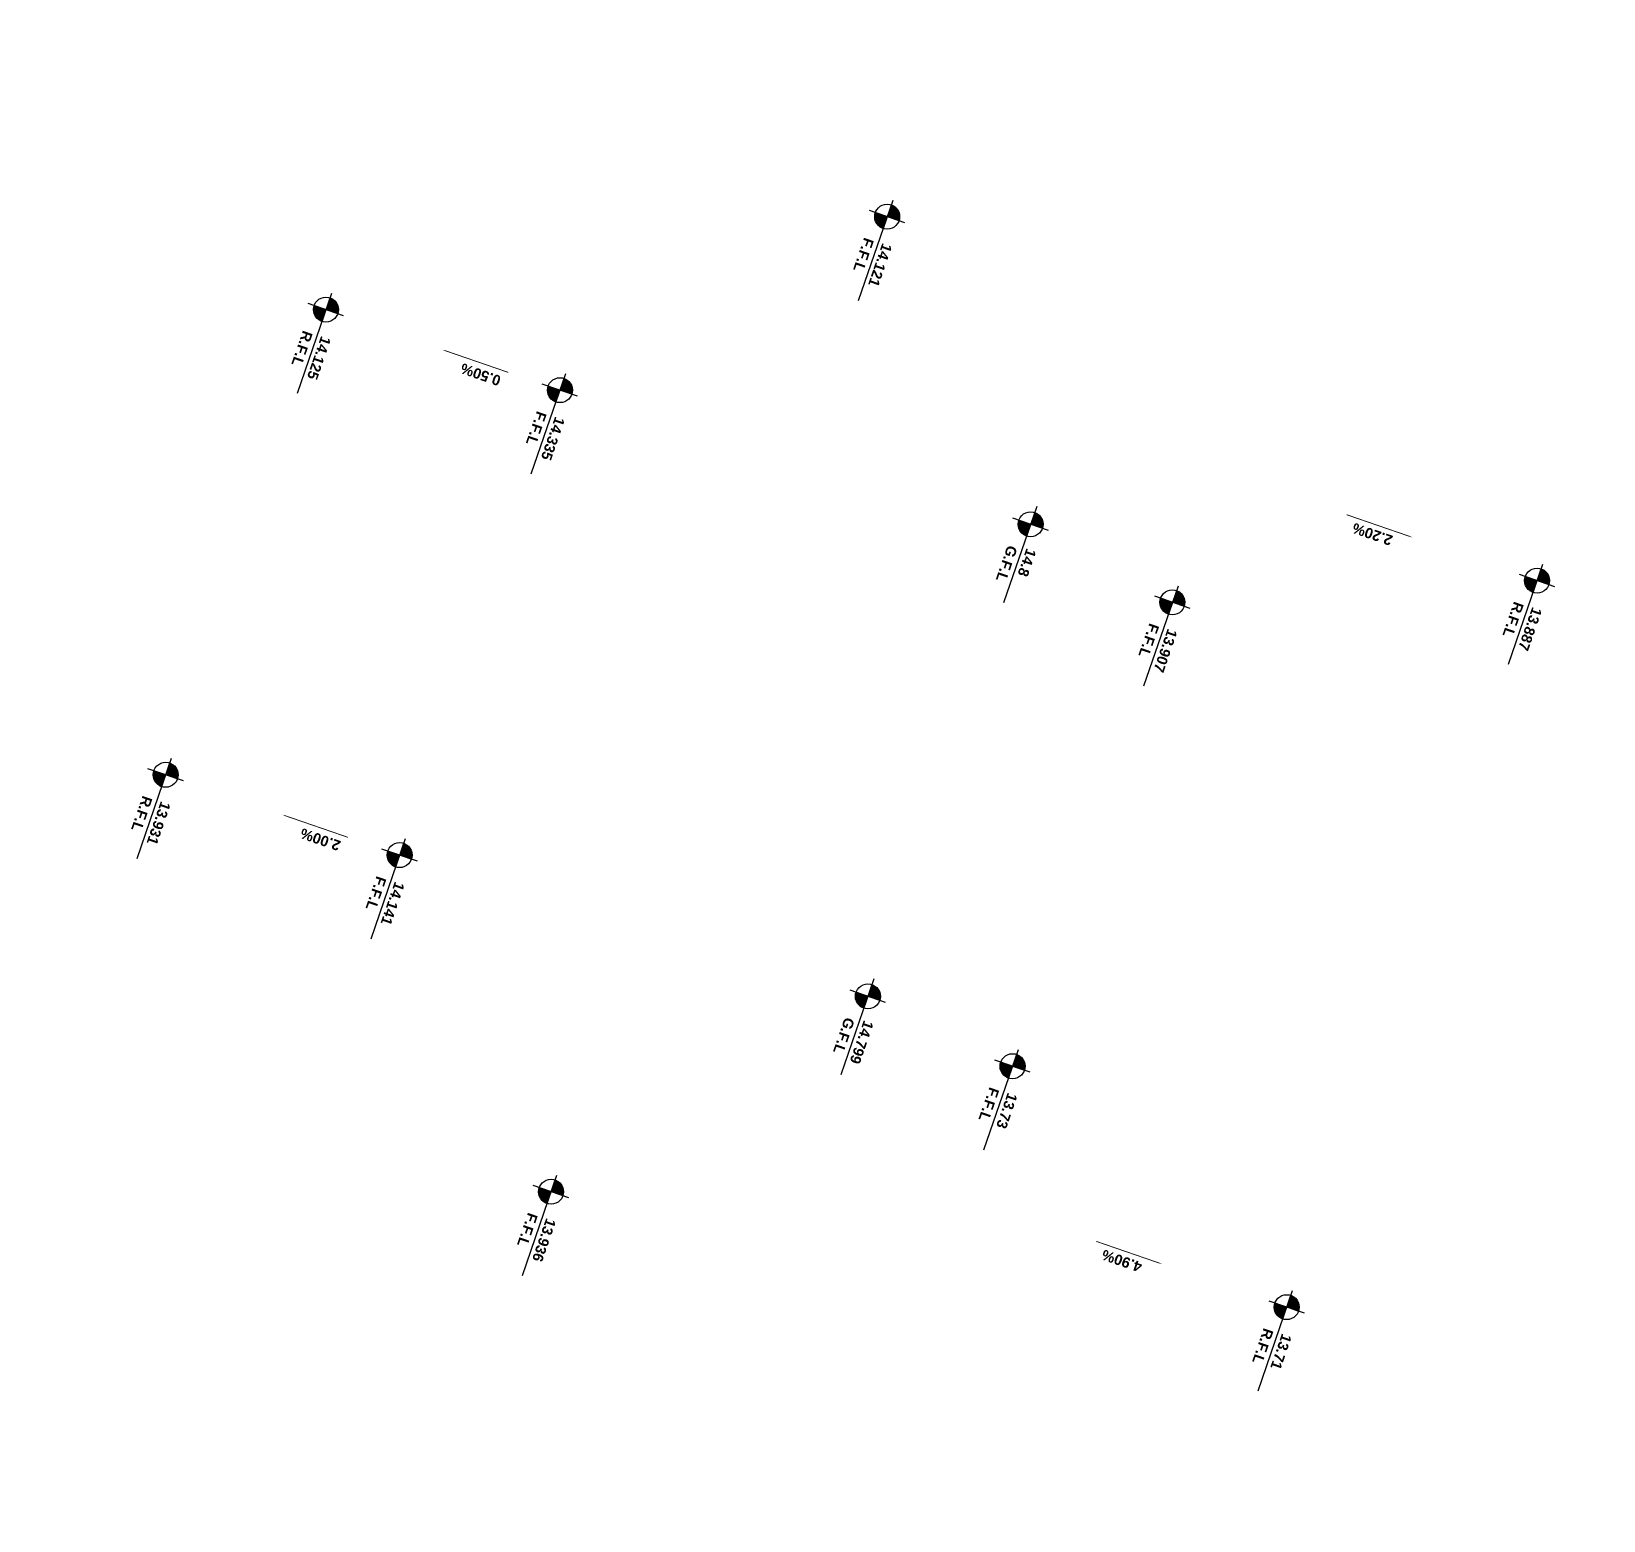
# Model space of a CAD drawing. Extents: x 406735 to 407516, y 2905844 to 2906372.
# Drawn here: x 407462.76 to 407500.53, y 2905843.65 to 2905879.44 of the extents above; entities that cross this region are included whole.
import ezdxf
from ezdxf.enums import TextEntityAlignment as Align

# ---------------------------------------------------------------- set-up
doc = ezdxf.new("R2010")
doc.units = 0
doc.layers.add('L-ANNO-TEXT', color=50, linetype='Continuous')
doc.styles.add('DIM-2_$0$DIM&GRADING 44$0$EN-SB', font='swissb.ttf')
pattern_1 = [(270, (-3.31968, 29.894354), (0.01875, -2e-18), [])]
pattern_2 = [(270, (0.026651, 21.780626), (0.01875, -2e-18), [])]
pattern_3 = [(270, (-1e-10, 6.205626), (0.01875, -2e-18), [])]
pattern_4 = [(270, (-1e-10, 0.259592), (0.01875, -2e-18), [])]
pattern_5 = [(270, (-0.635805, 17.94926), (0.01875, -2e-18), [])]
pattern_6 = [(270, (-6.5045, 12.280626), (0.01875, -2e-18), [])]
pattern_7 = [(270, (3.32916, 29.89706), (0.01875, -2e-18), [])]
pattern_8 = [(270, (6e-11, 21.780626), (0.01875, -2e-18), [])]
pattern_9 = [(270, (2e-10, 6.205626), (0.01875, -2e-18), [])]
pattern_10 = [(270, (0.005725, 0.261545), (0.01875, -2e-18), [])]
pattern_11 = [(270, (-0.455315, 17.94926), (0.01875, -2e-18), [])]
pattern_12 = [(270, (6.464685, 12.280626), (0.01875, -2e-18), [])]

# ---------------------------------------------------------------- blocks, each defined once
blk = doc.blocks.new('*U67')
h = blk.add_hatch()
h.set_pattern_fill('ANSI31', color=256, scale=0.15, angle=225, style=0)
h.set_pattern_definition(pattern_1)
edge = h.paths.add_edge_path()
edge.add_line((-3.62, 29.894), (-3.32, 29.894))
edge.add_line((-3.32, 29.894), (-3.32, 30.194))
edge.add_ellipse((-3.32, 29.894), major_axis=(-0.212, -0.212), ratio=1, start_angle=225, end_angle=315)
h = blk.add_hatch()
h.set_pattern_fill('ANSI31', color=256, scale=0.15, angle=225, style=0)
h.set_pattern_definition(pattern_1)
edge = h.paths.add_edge_path()
edge.add_ellipse((-3.32, 29.894), major_axis=(-0.212, -0.212), ratio=1, start_angle=45, end_angle=135)
edge.add_line((-3.02, 29.894), (-3.32, 29.894))
edge.add_line((-3.32, 29.894), (-3.32, 29.594))
h = blk.add_hatch()
h.set_pattern_fill('ANSI31', color=256, scale=0.15, angle=225, style=0)
h.set_pattern_definition(pattern_2)
edge = h.paths.add_edge_path()
edge.add_line((-0.273, 21.781), (0.027, 21.781))
edge.add_line((0.027, 21.781), (0.027, 22.081))
edge.add_ellipse((0.027, 21.781), major_axis=(-0.212, -0.212), ratio=1, start_angle=225, end_angle=315)
h = blk.add_hatch()
h.set_pattern_fill('ANSI31', color=256, scale=0.15, angle=225, style=0)
h.set_pattern_definition(pattern_2)
edge = h.paths.add_edge_path()
edge.add_ellipse((0.027, 21.781), major_axis=(-0.212, -0.212), ratio=1, start_angle=45, end_angle=135)
edge.add_line((0.327, 21.781), (0.027, 21.781))
edge.add_line((0.027, 21.781), (0.027, 21.481))
h = blk.add_hatch()
h.set_pattern_fill('ANSI31', color=256, scale=0.15, angle=225, style=0)
h.set_pattern_definition(pattern_5)
edge = h.paths.add_edge_path()
edge.add_line((-0.936, 17.949), (-0.636, 17.949))
edge.add_line((-0.636, 17.949), (-0.636, 18.249))
edge.add_ellipse((-0.636, 17.949), major_axis=(-0.212, -0.212), ratio=1, start_angle=225, end_angle=315)
h = blk.add_hatch()
h.set_pattern_fill('ANSI31', color=256, scale=0.15, angle=225, style=0)
h.set_pattern_definition(pattern_5)
edge = h.paths.add_edge_path()
edge.add_ellipse((-0.636, 17.949), major_axis=(-0.212, -0.212), ratio=1, start_angle=45, end_angle=135)
edge.add_line((-0.336, 17.949), (-0.636, 17.949))
edge.add_line((-0.636, 17.949), (-0.636, 17.649))
h = blk.add_hatch()
h.set_pattern_fill('ANSI31', color=256, scale=0.15, angle=225, style=0)
h.set_pattern_definition(pattern_6)
edge = h.paths.add_edge_path()
edge.add_line((-6.805, 12.281), (-6.505, 12.281))
edge.add_line((-6.505, 12.281), (-6.505, 12.581))
edge.add_ellipse((-6.505, 12.281), major_axis=(-0.212, -0.212), ratio=1, start_angle=225, end_angle=315)
h = blk.add_hatch()
h.set_pattern_fill('ANSI31', color=256, scale=0.15, angle=225, style=0)
h.set_pattern_definition(pattern_6)
edge = h.paths.add_edge_path()
edge.add_ellipse((-6.505, 12.281), major_axis=(-0.212, -0.212), ratio=1, start_angle=45, end_angle=135)
edge.add_line((-6.205, 12.281), (-6.505, 12.281))
edge.add_line((-6.505, 12.281), (-6.505, 11.981))
h = blk.add_hatch()
h.set_pattern_fill('ANSI31', color=256, scale=0.15, angle=225, style=0)
h.set_pattern_definition(pattern_3)
edge = h.paths.add_edge_path()
edge.add_line((-0.3, 6.206), (0, 6.206))
edge.add_line((0, 6.206), (0, 6.506))
edge.add_ellipse((0, 6.206), major_axis=(-0.212, -0.212), ratio=1, start_angle=225, end_angle=315)
h = blk.add_hatch()
h.set_pattern_fill('ANSI31', color=256, scale=0.15, angle=225, style=0)
h.set_pattern_definition(pattern_3)
edge = h.paths.add_edge_path()
edge.add_ellipse((0, 6.206), major_axis=(-0.212, -0.212), ratio=1, start_angle=45, end_angle=135)
edge.add_line((0.3, 6.206), (0, 6.206))
edge.add_line((0, 6.206), (0, 5.906))
h = blk.add_hatch()
h.set_pattern_fill('ANSI31', color=256, scale=0.15, angle=225, style=0)
h.set_pattern_definition(pattern_4)
edge = h.paths.add_edge_path()
edge.add_line((-0.3, 0.26), (0, 0.26))
edge.add_line((0, 0.26), (0, 0.56))
edge.add_ellipse((0, 0.26), major_axis=(-0.212, -0.212), ratio=1, start_angle=225, end_angle=315)
h = blk.add_hatch()
h.set_pattern_fill('ANSI31', color=256, scale=0.15, angle=225, style=0)
h.set_pattern_definition(pattern_4)
edge = h.paths.add_edge_path()
edge.add_ellipse((0, 0.26), major_axis=(-0.212, -0.212), ratio=1, start_angle=45, end_angle=135)
edge.add_line((0.3, 0.26), (0, 0.26))
edge.add_line((0, 0.26), (0, -0.04))
for p, q in [((-3.32, 30.344, 0), (-3.32, 29.444, 0)), ((-3.732, 29.894, 0), (-1.185, 29.894, 0)), ((0.027, 22.231, 0), (0.027, 21.331, 0)), ((-0.386, 21.781, 0), (2.162, 21.781, 0)), ((-0.636, 18.399, 0), (-0.636, 17.499, 0)), ((-1.086, 17.949, 0), (1.359, 17.949, 0)), ((-6.505, 12.731, 0), (-6.505, 11.831, 0)), ((-6.917, 12.281, 0), (-4.369, 12.281, 0)), ((0, 6.656, 0), (0, 5.756, 0)), ((-0.413, 6.206, 0), (2.135, 6.206, 0)), ((0, 0.71, 0), (0, -0.19, 0)), ((-0.413, 0.26, 0), (2.135, 0.26, 0))]:
    blk.add_line(p, q)
at = {"elevation": 0}
for points in [[(-3.328, 25.054, 0.02, 0.02, 0), (-3.328, 26.341, 0.1, 0, 0), (-3.328, 26.725, 0, 0, 0)], [(0, 4.893, 0.02, 0.02, 0), (0, 3.606, 0.1, 0, 0), (0, 3.222, 0, 0, 0)]]:
    blk.add_lwpolyline(points, format="xyseb", dxfattribs=at)
for centre in [(-3.32, 29.894, 0), (0.027, 21.781, 0), (-0.636, 17.949, 0), (-6.505, 12.281, 0), (0, 6.206, 0), (0, 0.26, 0)]:
    blk.add_circle(centre, 0.3)
at = {"layer": 'L-ANNO-TEXT', "char_height": 0.25, "attachment_point": 1, "style": 'DIM-2_$0$DIM&GRADING 44$0$EN-SB'}
for s, insert in [('R.F.L', (-2.681, 29.783)), ('F.F.L', (0.665, 21.67)), ('G.F.L', (0.003, 17.838)), ('F.F.L', (-5.866, 12.17)), ('F.F.L', (0.639, 6.095)), ('R.F.L', (0.639, 0.149))]:
    blk.add_mtext_dynamic_manual_height_columns(s, width=0.67373, gutter_width=12.5, heights=[0], dxfattribs=dict(at, insert=insert))
at = {"layer": 'L-ANNO-TEXT', "style": 'DIM-2_$0$DIM&GRADING 44$0$EN-SB'}
for tag, p in [('L7', (-2.697, 29.991, 0)), ('L6', (0.649, 21.878, 0)), ('SIDE-L', (-5.882, 12.378, 0)), ('L2', (0.622, 6.303, 0)), ('L1', (0.622, 0.357, 0))]:
    blk.add_attdef(tag, p, '', height=0.25, rotation=360, dxfattribs=at)
for tag, p in [('L5', (-3.209, 25.294, 0)), ('L3', (0.142, 3.788, 0))]:
    blk.add_attdef(tag, text='', height=0.25, rotation=270, dxfattribs=at).set_placement(p, align=Align.RIGHT)
at = {"layer": 'L-ANNO-TEXT', "style": 'DIM-2_$0$DIM&GRADING 44$0$EN-SB', "flags": 8}
blk.add_attdef('L4', (-0.075, 18.042, 0), '', height=0.25, rotation=0, dxfattribs=at)
blk = doc.blocks.new('*U60')
h = blk.add_hatch()
h.set_pattern_fill('ANSI31', color=256, scale=0.15, angle=225, style=0)
h.set_pattern_definition(pattern_7)
edge = h.paths.add_edge_path()
edge.add_line((3.029, 29.897), (3.329, 29.897))
edge.add_line((3.329, 29.897), (3.329, 30.197))
edge.add_ellipse((3.329, 29.897), major_axis=(-0.212, -0.212), ratio=1, start_angle=225, end_angle=315)
h = blk.add_hatch()
h.set_pattern_fill('ANSI31', color=256, scale=0.15, angle=225, style=0)
h.set_pattern_definition(pattern_7)
edge = h.paths.add_edge_path()
edge.add_ellipse((3.329, 29.897), major_axis=(-0.212, -0.212), ratio=1, start_angle=45, end_angle=135)
edge.add_line((3.629, 29.897), (3.329, 29.897))
edge.add_line((3.329, 29.897), (3.329, 29.597))
h = blk.add_hatch()
h.set_pattern_fill('ANSI31', color=256, scale=0.15, angle=225, style=0)
h.set_pattern_definition(pattern_8)
edge = h.paths.add_edge_path()
edge.add_line((-0.3, 21.781), (0, 21.781))
edge.add_line((0, 21.781), (0, 22.081))
edge.add_ellipse((0, 21.781), major_axis=(-0.212, -0.212), ratio=1, start_angle=225, end_angle=315)
h = blk.add_hatch()
h.set_pattern_fill('ANSI31', color=256, scale=0.15, angle=225, style=0)
h.set_pattern_definition(pattern_8)
edge = h.paths.add_edge_path()
edge.add_ellipse((0, 21.781), major_axis=(-0.212, -0.212), ratio=1, start_angle=45, end_angle=135)
edge.add_line((0.3, 21.781), (0, 21.781))
edge.add_line((0, 21.781), (0, 21.481))
h = blk.add_hatch()
h.set_pattern_fill('ANSI31', color=256, scale=0.15, angle=225, style=0)
h.set_pattern_definition(pattern_11)
edge = h.paths.add_edge_path()
edge.add_line((-0.755, 17.949), (-0.455, 17.949))
edge.add_line((-0.455, 17.949), (-0.455, 18.249))
edge.add_ellipse((-0.455, 17.949), major_axis=(-0.212, -0.212), ratio=1, start_angle=225, end_angle=315)
h = blk.add_hatch()
h.set_pattern_fill('ANSI31', color=256, scale=0.15, angle=225, style=0)
h.set_pattern_definition(pattern_11)
edge = h.paths.add_edge_path()
edge.add_ellipse((-0.455, 17.949), major_axis=(-0.212, -0.212), ratio=1, start_angle=45, end_angle=135)
edge.add_line((-0.155, 17.949), (-0.455, 17.949))
edge.add_line((-0.455, 17.949), (-0.455, 17.649))
h = blk.add_hatch()
h.set_pattern_fill('ANSI31', color=256, scale=0.15, angle=225, style=0)
h.set_pattern_definition(pattern_12)
edge = h.paths.add_edge_path()
edge.add_line((6.165, 12.281), (6.465, 12.281))
edge.add_line((6.465, 12.281), (6.465, 12.581))
edge.add_ellipse((6.465, 12.281), major_axis=(-0.212, -0.212), ratio=1, start_angle=225, end_angle=315)
h = blk.add_hatch()
h.set_pattern_fill('ANSI31', color=256, scale=0.15, angle=225, style=0)
h.set_pattern_definition(pattern_12)
edge = h.paths.add_edge_path()
edge.add_ellipse((6.465, 12.281), major_axis=(-0.212, -0.212), ratio=1, start_angle=45, end_angle=135)
edge.add_line((6.765, 12.281), (6.465, 12.281))
edge.add_line((6.465, 12.281), (6.465, 11.981))
h = blk.add_hatch()
h.set_pattern_fill('ANSI31', color=256, scale=0.15, angle=225, style=0)
h.set_pattern_definition(pattern_9)
edge = h.paths.add_edge_path()
edge.add_line((-0.3, 6.206), (0, 6.206))
edge.add_line((0, 6.206), (0, 6.506))
edge.add_ellipse((0, 6.206), major_axis=(-0.212, -0.212), ratio=1, start_angle=225, end_angle=315)
h = blk.add_hatch()
h.set_pattern_fill('ANSI31', color=256, scale=0.15, angle=225, style=0)
h.set_pattern_definition(pattern_9)
edge = h.paths.add_edge_path()
edge.add_ellipse((0, 6.206), major_axis=(-0.212, -0.212), ratio=1, start_angle=45, end_angle=135)
edge.add_line((0.3, 6.206), (0, 6.206))
edge.add_line((0, 6.206), (0, 5.906))
h = blk.add_hatch()
h.set_pattern_fill('ANSI31', color=256, scale=0.15, angle=225, style=0)
h.set_pattern_definition(pattern_10)
edge = h.paths.add_edge_path()
edge.add_line((-0.294, 0.262), (0.006, 0.262))
edge.add_line((0.006, 0.262), (0.006, 0.562))
edge.add_ellipse((0.006, 0.262), major_axis=(-0.212, -0.212), ratio=1, start_angle=225, end_angle=315)
h = blk.add_hatch()
h.set_pattern_fill('ANSI31', color=256, scale=0.15, angle=225, style=0)
h.set_pattern_definition(pattern_10)
edge = h.paths.add_edge_path()
edge.add_ellipse((0.006, 0.262), major_axis=(-0.212, -0.212), ratio=1, start_angle=45, end_angle=135)
edge.add_line((0.306, 0.262), (0.006, 0.262))
edge.add_line((0.006, 0.262), (0.006, -0.038))
for p, q in [((3.329, 30.347, 0), (3.329, 29.447, 0)), ((2.917, 29.897, 0), (5.464, 29.897, 0)), ((0, 22.231, 0), (0, 21.331, 0)), ((-0.413, 21.781, 0), (2.135, 21.781, 0)), ((-0.455, 18.399, 0), (-0.455, 17.499, 0)), ((-0.905, 17.949, 0), (1.539, 17.949, 0)), ((6.465, 12.731, 0), (6.465, 11.831, 0)), ((6.052, 12.281, 0), (8.6, 12.281, 0)), ((0, 6.656, 0), (0, 5.756, 0)), ((-0.413, 6.206, 0), (2.135, 6.206, 0)), ((0.006, 0.712, 0), (0.006, -0.188, 0)), ((-0.407, 0.262, 0), (2.141, 0.262, 0))]:
    blk.add_line(p, q)
at = {"elevation": 0}
for points in [[(3.325, 25.054, 0.02, 0.02, 0), (3.325, 26.341, 0.1, 0, 0), (3.325, 26.725, 0, 0, 0)], [(0, 4.893, 0.02, 0.02, 0), (0, 3.606, 0.1, 0, 0), (0, 3.222, 0, 0, 0)]]:
    blk.add_lwpolyline(points, format="xyseb", dxfattribs=at)
for centre in [(3.329, 29.897, 0), (0, 21.781, 0), (-0.455, 17.949, 0), (6.465, 12.281, 0), (0, 6.206, 0), (0.006, 0.262, 0)]:
    blk.add_circle(centre, 0.3)
at = {"layer": 'L-ANNO-TEXT', "char_height": 0.25, "attachment_point": 1, "style": 'DIM-2_$0$DIM&GRADING 44$0$EN-SB'}
for s, insert in [('R.F.L', (3.968, 29.786)), ('F.F.L', (0.639, 21.67)), ('G.F.L', (0.183, 17.838)), ('F.F.L', (7.103, 12.17)), ('F.F.L', (0.639, 6.095)), ('R.F.L', (0.644, 0.151))]:
    blk.add_mtext_dynamic_manual_height_columns(s, width=0.67373, gutter_width=12.5, heights=[0], dxfattribs=dict(at, insert=insert))
at = {"layer": 'L-ANNO-TEXT', "style": 'DIM-2_$0$DIM&GRADING 44$0$EN-SB'}
for tag, p in [('L7', (3.951, 29.994, 0)), ('L6', (0.622, 21.878, 0)), ('SIDE-L', (7.087, 12.378, 0)), ('L2', (0.622, 6.303, 0)), ('L1', (0.628, 0.359, 0))]:
    blk.add_attdef(tag, p, '', height=0.25, rotation=360, dxfattribs=at)
for tag, p in [('L5', (3.445, 25.294, 0)), ('L3', (0.142, 3.788, 0))]:
    blk.add_attdef(tag, text='', height=0.25, rotation=270, dxfattribs=at).set_placement(p, align=Align.RIGHT)
at = {"layer": 'L-ANNO-TEXT', "style": 'DIM-2_$0$DIM&GRADING 44$0$EN-SB', "flags": 8}
blk.add_attdef('L4', (0.106, 18.042, 0), '', height=0.25, rotation=0, dxfattribs=at)

msp = doc.modelspace()

# ---------------------------------------------------------------- block references
ref = msp.add_blockref('*U67', (407469.59, 2905872.841, -0.018), dxfattribs=dict(rotation=250.9877005819044))
ref.add_attrib('SIDE-L', '14.121', (407483.209, 2905874.37, -0.018), dxfattribs={"layer": 'L-ANNO-TEXT', "height": 0.25, "rotation": 250.9877, "style": 'DIM-2_$0$DIM&GRADING 44$0$EN-SB'})
ref.add_attrib('L5', '2.20%', dxfattribs={"layer": 'L-ANNO-TEXT', "height": 0.25, "rotation": 160.9877, "style": 'DIM-2_$0$DIM&GRADING 44$0$EN-SB', "flags": 8}).set_placement((407494.55, 2905867.635, -0.018), align=Align.RIGHT)
ref.add_attrib('L1', '14.125', (407469.725, 2905872.136, -0.018), dxfattribs={"layer": 'L-ANNO-TEXT', "height": 0.25, "rotation": 250.9877, "style": 'DIM-2_$0$DIM&GRADING 44$0$EN-SB'})
ref.add_attrib('L2', '14.335', (407475.346, 2905870.199, -0.018), dxfattribs={"layer": 'L-ANNO-TEXT', "height": 0.25, "rotation": 250.9877, "style": 'DIM-2_$0$DIM&GRADING 44$0$EN-SB'})
ref.add_attrib('L4', '14.8', (407486.672, 2905867.034, -0.018), dxfattribs={"layer": 'L-ANNO-TEXT', "height": 0.25, "rotation": 250.9877, "style": 'DIM-2_$0$DIM&GRADING 44$0$EN-SB'})
ref.add_attrib('L3', '0.50%', dxfattribs={"layer": 'L-ANNO-TEXT', "height": 0.25, "rotation": 160.9877, "style": 'DIM-2_$0$DIM&GRADING 44$0$EN-SB'}).set_placement((407473.125, 2905871.473, -0.018), align=Align.RIGHT)
ref.add_attrib('L6', '13.907', (407490.063, 2905865.1, -0.018), dxfattribs={"layer": 'L-ANNO-TEXT', "height": 0.25, "rotation": 250.9877, "style": 'DIM-2_$0$DIM&GRADING 44$0$EN-SB'})
ref.add_attrib('L7', '13.887', (407498.824, 2905865.621, -0.018), dxfattribs={"layer": 'L-ANNO-TEXT', "height": 0.25, "rotation": 250.9877, "style": 'DIM-2_$0$DIM&GRADING 44$0$EN-SB'})
at = {"extrusion": (2.0459e-09, 6.10319e-09, 1)}
ref = msp.add_blockref('*U60', (407465.739, 2905861.665, -0.037), dxfattribs=dict(at, rotation=250.9877005638934))
ref.add_attrib('SIDE-L', '13.936', (407475.133, 2905850.932, -0.037), dxfattribs={"layer": 'L-ANNO-TEXT', "height": 0.25, "rotation": 250.9877, "style": 'DIM-2_$0$DIM&GRADING 44$0$EN-SB'})
ref.add_attrib('L5', '4.90%', dxfattribs={"layer": 'L-ANNO-TEXT', "height": 0.25, "rotation": 160.9877, "style": 'DIM-2_$0$DIM&GRADING 44$0$EN-SB', "flags": 8}).set_placement((407488.531, 2905850.168, -0.037), align=Align.RIGHT)
ref.add_attrib('L1', '13.931', (407465.874, 2905860.954, -0.037), dxfattribs={"layer": 'L-ANNO-TEXT', "height": 0.25, "rotation": 250.9877, "style": 'DIM-2_$0$DIM&GRADING 44$0$EN-SB'})
ref.add_attrib('L2', '14.141', (407471.496, 2905859.023, -0.037), dxfattribs={"layer": 'L-ANNO-TEXT', "height": 0.25, "rotation": 250.9877, "style": 'DIM-2_$0$DIM&GRADING 44$0$EN-SB'})
ref.add_attrib('L4', '14.799', (407482.763, 2905855.688, -0.037), dxfattribs={"layer": 'L-ANNO-TEXT', "height": 0.25, "rotation": 250.9877, "style": 'DIM-2_$0$DIM&GRADING 44$0$EN-SB'})
ref.add_attrib('L3', '2.00%', dxfattribs={"layer": 'L-ANNO-TEXT', "height": 0.25, "rotation": 160.9877, "style": 'DIM-2_$0$DIM&GRADING 44$0$EN-SB'}).set_placement((407469.274, 2905860.297, -0.037), align=Align.RIGHT)
ref.add_attrib('L6', '13.73', (407486.221, 2905853.949, -0.037), dxfattribs={"layer": 'L-ANNO-TEXT', "height": 0.25, "rotation": 250.9877, "style": 'DIM-2_$0$DIM&GRADING 44$0$EN-SB'})
ref.add_attrib('L7', '13.71', (407492.81, 2905848.158, -0.037), dxfattribs={"layer": 'L-ANNO-TEXT', "height": 0.25, "rotation": 250.9877, "style": 'DIM-2_$0$DIM&GRADING 44$0$EN-SB'})

doc.saveas('drawing.dxf')
